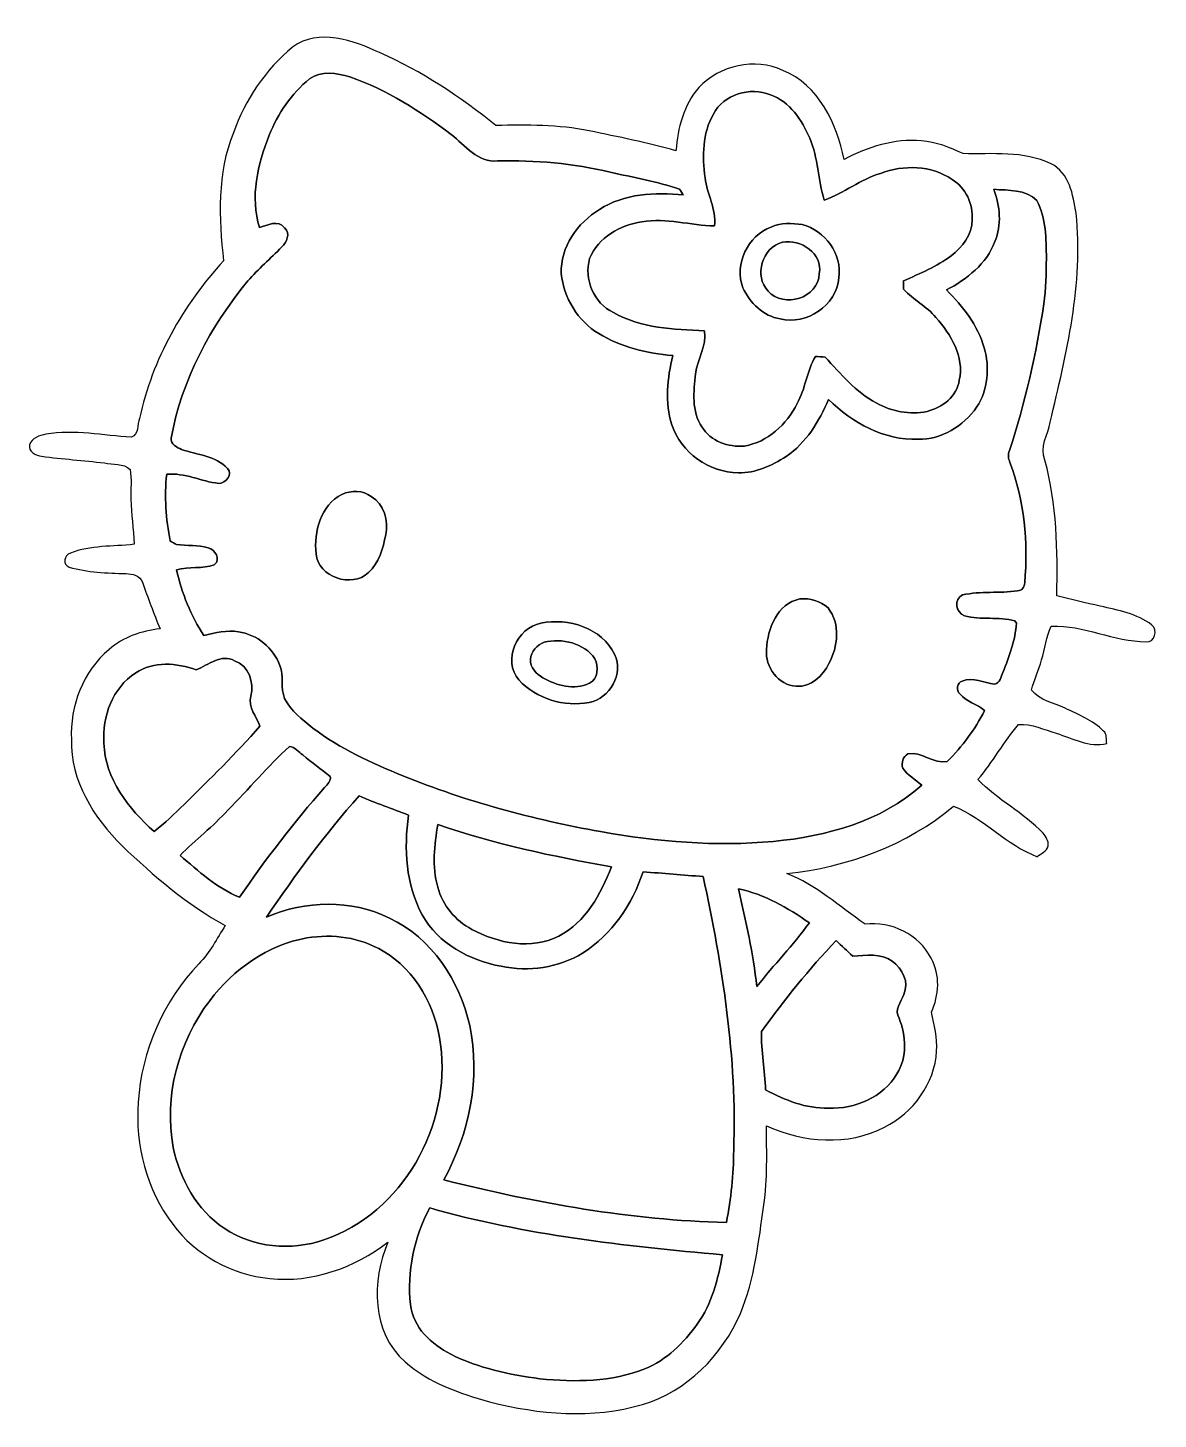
# Model space of a CAD drawing. Header units: centimetres. Extents: x -3.07 to 2.56, y -9.59 to -2.66.
import ezdxf

# ---------------------------------------------------------------- set-up
doc = ezdxf.new("R2010")
doc.units = ezdxf.units.CM
doc.header["$MEASUREMENT"] = 0
doc.layers.add('Layer 1', color=7, linetype='Continuous')

msp = doc.modelspace()

# ---------------------------------------------------------------- linework, layer by layer
at = {"layer": 'Layer 1'}
for points, knots in [([(-1.75217, -2.7524), (-1.62194, -2.6564), (-1.44931, -2.71848), (-1.31796, -2.78024), (-1.31796, -2.78024), (-1.10868, -2.87303), (-0.9159, -2.99959), (-0.73862, -3.14374), (-0.73862, -3.14374), (-0.58311, -3.13973), (-0.42615, -3.1399), (-0.27304, -3.16966), (-0.27304, -3.16966), (-0.12825, -3.20038), (0.01702, -3.22869), (0.15958, -3.26901), (0.15958, -3.26901), (0.16869, -3.15654), (0.19733, -3.04038), (0.27413, -2.95415), (0.27413, -2.95415), (0.37781, -2.84247), (0.55332, -2.80455), (0.69267, -2.86839), (0.69267, -2.86839), (0.87011, -2.94199), (0.96274, -3.13366), (0.99778, -3.31237), (0.99778, -3.31237), (1.11649, -3.25157), (1.24833, -3.20677), (1.38368, -3.22022), (1.38368, -3.22022), (1.45696, -3.22421), (1.52495, -3.25365), (1.59087, -3.28341), (1.59087, -3.28341), (1.73711, -3.28741), (1.89342, -3.26917), (2.02989, -3.33381), (2.02989, -3.33381), (2.12189, -3.37924), (2.13964, -3.4898), (2.15436, -3.58084), (2.15436, -3.58084), (2.19292, -3.93282), (2.10653, -4.28177), (2.02589, -4.62191), (2.02589, -4.62191), (2.01533, -4.68494), (1.97069, -4.7475), (1.99901, -4.81182), (1.99901, -4.81182), (2.05933, -5.03197), (2.06381, -5.26188), (2.05789, -5.48859), (2.05789, -5.48859), (2.13053, -5.50491), (2.20252, -5.52459), (2.27548, -5.54043), (2.27548, -5.54043), (2.36428, -5.56042), (2.45899, -5.57738), (2.5329, -5.63418), (2.5329, -5.63418), (2.56395, -5.65722), (2.54699, -5.72394), (2.50379, -5.7177), (2.50379, -5.7177), (2.34236, -5.71642), (2.19356, -5.63354), (2.03117, -5.63914), (2.03117, -5.63914), (2.00413, -5.6921), (2.00013, -5.75242), (1.98221, -5.80841), (1.98221, -5.80841), (1.96846, -5.85929), (1.94541, -5.90713), (1.93277, -5.95817), (1.93277, -5.95817), (1.97277, -6.01176), (2.04237, -6.02233), (2.09965, -6.04888), (2.09965, -6.04888), (2.16684, -6.08056), (2.2382, -6.10968), (2.29212, -6.1628), (2.29212, -6.1628), (2.31004, -6.178), (2.30379, -6.20392), (2.30812, -6.22439), (2.30812, -6.22439), (2.2206, -6.24823), (2.13772, -6.19864), (2.05613, -6.17416), (2.05613, -6.17416), (1.99486, -6.15656), (1.93294, -6.12504), (1.8683, -6.13032), (1.8683, -6.13032), (1.79342, -6.21575), (1.73998, -6.31863), (1.66511, -6.40455), (1.66511, -6.40455), (1.7627, -6.50614), (1.89262, -6.56998), (1.99021, -6.67189), (1.99021, -6.67189), (2.00429, -6.68965), (2.01789, -6.71125), (2.01581, -6.73525), (2.01581, -6.73525), (2.00893, -6.76261), (1.98029, -6.77365), (1.95997, -6.78949), (1.95997, -6.78949), (1.8075, -6.72997), (1.69583, -6.59878), (1.54415, -6.53718), (1.54415, -6.53718), (1.31056, -6.73301), (1.01298, -6.84116), (0.71219, -6.87396), (0.71219, -6.87396), (0.85842, -6.92916), (0.97458, -7.03812), (1.10241, -7.12499), (1.10241, -7.12499), (1.23345, -7.11171), (1.372, -7.17539), (1.43152, -7.29602), (1.43152, -7.29602), (1.4792, -7.3789), (1.47168, -7.48001), (1.43312, -7.56481), (1.43312, -7.56481), (1.44624, -7.62865), (1.46416, -7.69265), (1.45872, -7.75856), (1.45872, -7.75856), (1.45216, -7.92096), (1.34112, -8.06607), (1.19905, -8.13791), (1.19905, -8.13791), (1.0165, -8.23246), (0.79491, -8.21614), (0.61172, -8.13198), (0.61172, -8.13198), (0.61027, -8.26318), (0.61779, -8.39549), (0.59779, -8.52573), (0.59779, -8.52573), (0.57188, -8.70844), (0.55252, -8.89547), (0.48068, -9.06714), (0.48068, -9.06714), (0.39013, -9.27609), (0.21461, -9.45577), (-0.00714, -9.52024), (-0.00714, -9.52024), (-0.25544, -9.594), (-0.52231, -9.5708), (-0.7703, -9.50744), (-0.7703, -9.50744), (-0.91973, -9.46536), (-1.073, -9.41289), (-1.19076, -9.30777), (-1.19076, -9.30777), (-1.35939, -9.16218), (-1.35875, -8.90315), (-1.27652, -8.71164), (-1.27652, -8.71164), (-1.44259, -8.83915), (-1.6549, -8.91531), (-1.86561, -8.89243), (-1.86561, -8.89243), (-2.05472, -8.87419), (-2.23551, -8.775), (-2.34911, -8.62236), (-2.34911, -8.62236), (-2.48206, -8.45117), (-2.53646, -8.22798), (-2.52206, -8.01375), (-2.52206, -8.01375), (-2.50462, -7.75776), (-2.39679, -7.50834), (-2.21919, -7.32291), (-2.21919, -7.32291), (-2.164, -7.26802), (-2.12992, -7.19699), (-2.08768, -7.13267), (-2.08768, -7.13267), (-2.27887, -7.02851), (-2.44494, -6.8842), (-2.60238, -6.73509), (-2.60238, -6.73509), (-2.74365, -6.5959), (-2.85996, -6.41046), (-2.85517, -6.20568), (-2.85517, -6.20568), (-2.86284, -6.03832), (-2.79709, -5.86489), (-2.66717, -5.7561), (-2.66717, -5.7561), (-2.59693, -5.69402), (-2.50478, -5.66378), (-2.41294, -5.65274), (-2.41294, -5.65274), (-2.44494, -5.57642), (-2.4723, -5.49851), (-2.50094, -5.42091), (-2.50094, -5.42091), (-2.5123, -5.38651), (-2.55086, -5.37852), (-2.58253, -5.37788), (-2.58253, -5.37788), (-2.67757, -5.37564), (-2.77437, -5.37195), (-2.86604, -5.34524), (-2.86604, -5.34524), (-2.89964, -5.3342), (-2.89132, -5.28476), (-2.86012, -5.27644), (-2.86012, -5.27644), (-2.75981, -5.23548), (-2.64861, -5.24396), (-2.5427, -5.23164), (-2.5427, -5.23164), (-2.54366, -5.15596), (-2.55822, -5.08141), (-2.55789, -5.00573), (-2.55789, -5.00573), (-2.55998, -4.95677), (-2.55374, -4.90717), (-2.56206, -4.8587), (-2.56206, -4.8587), (-2.59581, -4.82606), (-2.64781, -4.83454), (-2.69053, -4.82622), (-2.69053, -4.82622), (-2.79452, -4.81278), (-2.89932, -4.80702), (-3.00315, -4.79262), (-3.00315, -4.79262), (-3.03115, -4.78814), (-3.07211, -4.77038), (-3.06331, -4.73503), (-3.06331, -4.73503), (-3.0534, -4.70126), (-3.01324, -4.68911), (-2.9822, -4.68271), (-2.9822, -4.68271), (-2.8398, -4.65775), (-2.69677, -4.69103), (-2.55454, -4.69711), (-2.55454, -4.69711), (-2.51854, -4.68222), (-2.52702, -4.63551), (-2.51518, -4.60463), (-2.51518, -4.60463), (-2.45198, -4.31008), (-2.29871, -4.03906), (-2.09632, -3.81795), (-2.09632, -3.81795), (-2.11904, -3.60532), (-2.13008, -3.38165), (-2.04672, -3.1799), (-2.04672, -3.1799), (-1.9904, -3.01366), (-1.88625, -2.86519), (-1.75218, -2.7524), (-1.75215, -2.75238), (-1.75222, -2.75244), (-1.75217, -2.7524)], [0, 0, 0, 0, 0.0144928, 0.0144928, 0.0144928, 0.0144928, 0.0289855, 0.0289855, 0.0289855, 0.0289855, 0.0434783, 0.0434783, 0.0434783, 0.0434783, 0.057971, 0.057971, 0.057971, 0.057971, 0.0724638, 0.0724638, 0.0724638, 0.0724638, 0.0869565, 0.0869565, 0.0869565, 0.0869565, 0.1014493, 0.1014493, 0.1014493, 0.1014493, 0.115942, 0.115942, 0.115942, 0.115942, 0.1304348, 0.1304348, 0.1304348, 0.1304348, 0.1449275, 0.1449275, 0.1449275, 0.1449275, 0.1594203, 0.1594203, 0.1594203, 0.1594203, 0.173913, 0.173913, 0.173913, 0.173913, 0.1884058, 0.1884058, 0.1884058, 0.1884058, 0.2028986, 0.2028986, 0.2028986, 0.2028986, 0.2173913, 0.2173913, 0.2173913, 0.2173913, 0.2318841, 0.2318841, 0.2318841, 0.2318841, 0.2463768, 0.2463768, 0.2463768, 0.2463768, 0.2608696, 0.2608696, 0.2608696, 0.2608696, 0.2753623, 0.2753623, 0.2753623, 0.2753623, 0.2898551, 0.2898551, 0.2898551, 0.2898551, 0.3043478, 0.3043478, 0.3043478, 0.3043478, 0.3188406, 0.3188406, 0.3188406, 0.3188406, 0.3333333, 0.3333333, 0.3333333, 0.3333333, 0.3478261, 0.3478261, 0.3478261, 0.3478261, 0.3623188, 0.3623188, 0.3623188, 0.3623188, 0.3768116, 0.3768116, 0.3768116, 0.3768116, 0.3913043, 0.3913043, 0.3913043, 0.3913043, 0.4057971, 0.4057971, 0.4057971, 0.4057971, 0.4202899, 0.4202899, 0.4202899, 0.4202899, 0.4347826, 0.4347826, 0.4347826, 0.4347826, 0.4492754, 0.4492754, 0.4492754, 0.4492754, 0.4637681, 0.4637681, 0.4637681, 0.4637681, 0.4782609, 0.4782609, 0.4782609, 0.4782609, 0.4927536, 0.4927536, 0.4927536, 0.4927536, 0.5072464, 0.5072464, 0.5072464, 0.5072464, 0.5217391, 0.5217391, 0.5217391, 0.5217391, 0.5362319, 0.5362319, 0.5362319, 0.5362319, 0.5507246, 0.5507246, 0.5507246, 0.5507246, 0.5652174, 0.5652174, 0.5652174, 0.5652174, 0.5797101, 0.5797101, 0.5797101, 0.5797101, 0.5942029, 0.5942029, 0.5942029, 0.5942029, 0.6086957, 0.6086957, 0.6086957, 0.6086957, 0.6231884, 0.6231884, 0.6231884, 0.6231884, 0.6376812, 0.6376812, 0.6376812, 0.6376812, 0.6521739, 0.6521739, 0.6521739, 0.6521739, 0.6666667, 0.6666667, 0.6666667, 0.6666667, 0.6811594, 0.6811594, 0.6811594, 0.6811594, 0.6956522, 0.6956522, 0.6956522, 0.6956522, 0.7101449, 0.7101449, 0.7101449, 0.7101449, 0.7246377, 0.7246377, 0.7246377, 0.7246377, 0.7391304, 0.7391304, 0.7391304, 0.7391304, 0.7536232, 0.7536232, 0.7536232, 0.7536232, 0.7681159, 0.7681159, 0.7681159, 0.7681159, 0.7826087, 0.7826087, 0.7826087, 0.7826087, 0.7971014, 0.7971014, 0.7971014, 0.7971014, 0.8115942, 0.8115942, 0.8115942, 0.8115942, 0.826087, 0.826087, 0.826087, 0.826087, 0.8405797, 0.8405797, 0.8405797, 0.8405797, 0.8550725, 0.8550725, 0.8550725, 0.8550725, 0.8695652, 0.8695652, 0.8695652, 0.8695652, 0.884058, 0.884058, 0.884058, 0.884058, 0.8985507, 0.8985507, 0.8985507, 0.8985507, 0.9130435, 0.9130435, 0.9130435, 0.9130435, 0.9275362, 0.9275362, 0.9275362, 0.9275362, 0.942029, 0.942029, 0.942029, 0.942029, 0.9565217, 0.9565217, 0.9565217, 0.9565217, 0.9710145, 0.9710145, 0.9710145, 0.9710145, 1, 1, 1, 1.00001, 1.00001, 1.00001, 1.00001]), ([(-1.66722, -2.91127), (-1.75873, -2.98375), (-1.82529, -3.08438), (-1.86817, -3.19222), (-1.86817, -3.19222), (-1.92625, -3.33685), (-1.96433, -3.49956), (-1.91729, -3.65284), (-1.91729, -3.65284), (-1.87873, -3.64083), (-1.82257, -3.61044), (-1.79265, -3.65379), (-1.79265, -3.65379), (-1.76081, -3.68147), (-1.78145, -3.72595), (-1.80657, -3.75011), (-1.80657, -3.75011), (-1.86257, -3.80658), (-1.92273, -3.85907), (-1.97552, -3.91858), (-1.97552, -3.91858), (-2.16128, -4.14513), (-2.30559, -4.41168), (-2.35727, -4.70223), (-2.35727, -4.70223), (-2.36047, -4.7323), (-2.32911, -4.74943), (-2.30511, -4.75838), (-2.30511, -4.75838), (-2.22831, -4.78638), (-2.13504, -4.78926), (-2.0768, -4.85342), (-2.0768, -4.85342), (-2.04688, -4.88238), (-2.08672, -4.92941), (-2.12016, -4.92798), (-2.12016, -4.92798), (-2.20767, -4.91837), (-2.28975, -4.87342), (-2.37982, -4.8827), (-2.37982, -4.8827), (-2.39246, -4.99357), (-2.38334, -5.10557), (-2.36223, -5.21484), (-2.36223, -5.21484), (-2.35423, -5.21948), (-2.33823, -5.22876), (-2.33039, -5.2334), (-2.33039, -5.2334), (-2.27807, -5.23868), (-2.22399, -5.23468), (-2.17311, -5.24908), (-2.17311, -5.24908), (-2.1384, -5.25852), (-2.1072, -5.30572), (-2.14224, -5.33387), (-2.14224, -5.33387), (-2.20239, -5.35548), (-2.26879, -5.34139), (-2.33007, -5.35931), (-2.33007, -5.35931), (-2.30495, -5.47515), (-2.25903, -5.58747), (-2.19439, -5.68682), (-2.19439, -5.68682), (-2.1384, -5.67194), (-2.07984, -5.65818), (-2.02176, -5.6681), (-2.02176, -5.6681), (-1.92913, -5.68058), (-1.84737, -5.74874), (-1.81521, -5.83593), (-1.81521, -5.83593), (-1.79553, -5.88873), (-1.81281, -5.94793), (-1.79169, -6.00041), (-1.79169, -6.00041), (-1.75922, -6.06152), (-1.70418, -6.106), (-1.65058, -6.14792), (-1.65058, -6.14792), (-1.51538, -6.25175), (-1.35827, -6.32103), (-1.2018, -6.38615), (-1.2018, -6.38615), (-0.88501, -6.5143), (-0.55351, -6.6039), (-0.21737, -6.66454), (-0.21737, -6.66454), (0.06694, -6.71381), (0.35765, -6.74069), (0.64579, -6.71317), (0.64579, -6.71317), (0.9093, -6.68725), (1.18417, -6.61478), (1.38496, -6.43303), (1.38496, -6.43303), (1.35264, -6.40567), (1.31536, -6.38279), (1.29008, -6.34807), (1.29008, -6.34807), (1.28369, -6.32119), (1.28992, -6.28999), (1.31616, -6.27639), (1.31616, -6.27639), (1.38608, -6.26279), (1.44192, -6.32839), (1.51167, -6.31479), (1.51167, -6.31479), (1.58655, -6.24072), (1.65167, -6.15496), (1.69855, -6.06024), (1.69855, -6.06024), (1.65967, -6.02888), (1.60703, -6.01657), (1.57439, -5.97784), (1.57439, -5.97784), (1.55583, -5.95977), (1.56031, -5.92105), (1.58735, -5.91353), (1.58735, -5.91353), (1.64063, -5.89273), (1.69534, -5.92249), (1.74846, -5.92857), (1.74846, -5.92857), (1.77614, -5.92377), (1.77902, -5.89129), (1.79006, -5.87097), (1.79006, -5.87097), (1.81982, -5.79161), (1.8523, -5.71066), (1.8571, -5.62522), (1.8571, -5.62522), (1.8571, -5.62522), (1.84958, -5.61386), (1.84958, -5.61386), (1.84958, -5.61386), (1.7683, -5.59051), (1.67998, -5.61018), (1.59807, -5.58826), (1.59807, -5.58826), (1.55343, -5.56987), (1.54335, -5.50763), (1.58879, -5.48379), (1.58879, -5.48379), (1.67871, -5.46443), (1.77198, -5.47675), (1.86254, -5.46379), (1.86254, -5.46379), (1.88334, -5.46363), (1.89982, -5.44379), (1.89838, -5.42331), (1.89838, -5.42331), (1.9163, -5.22156), (1.89678, -5.01373), (1.82478, -4.82334), (1.82478, -4.82334), (1.81662, -4.80446), (1.81422, -4.78366), (1.82286, -4.76446), (1.82286, -4.76446), (1.89918, -4.52527), (1.95773, -4.28032), (1.99389, -4.03186), (1.99389, -4.03186), (2.00589, -3.9573), (2.00429, -3.88162), (2.00637, -3.80643), (2.00637, -3.80643), (2.00653, -3.70899), (2.00461, -3.60564), (1.95869, -3.51748), (1.95869, -3.51748), (1.90366, -3.46068), (1.81646, -3.4682), (1.74414, -3.46132), (1.74414, -3.46132), (1.7755, -3.5442), (1.78446, -3.63875), (1.74974, -3.72211), (1.74974, -3.72211), (1.70863, -3.83346), (1.60991, -3.9093), (1.50863, -3.96354), (1.50863, -3.96354), (1.59039, -4.04482), (1.66463, -4.13953), (1.69679, -4.25217), (1.69679, -4.25217), (1.72479, -4.35008), (1.71583, -4.46224), (1.65887, -4.54831), (1.65887, -4.54831), (1.59279, -4.64159), (1.48415, -4.70975), (1.36752, -4.70799), (1.36752, -4.70799), (1.19697, -4.7139), (1.0381, -4.62639), (0.92002, -4.50911), (0.92002, -4.50911), (0.87378, -4.61887), (0.80947, -4.72622), (0.70835, -4.79358), (0.70835, -4.79358), (0.63779, -4.8387), (0.55684, -4.87742), (0.47108, -4.8747), (0.47108, -4.8747), (0.32549, -4.87438), (0.18469, -4.77518), (0.13926, -4.63599), (0.13926, -4.63599), (0.1023, -4.52383), (0.11686, -4.40304), (0.14342, -4.29041), (0.14342, -4.29041), (0.01495, -4.27969), (-0.11433, -4.24817), (-0.22537, -4.18081), (-0.22537, -4.18081), (-0.33032, -4.1181), (-0.4004, -4.0029), (-0.41224, -3.88178), (-0.41224, -3.88178), (-0.41767, -3.74931), (-0.33176, -3.62868), (-0.22168, -3.56212), (-0.22168, -3.56212), (-0.09881, -3.48165), (0.05526, -3.4762), (0.19702, -3.4898), (0.19702, -3.4898), (0.19222, -3.48276), (0.18262, -3.46852), (0.17798, -3.46132), (0.17798, -3.46132), (0.0655, -3.42244), (-0.05289, -3.40293), (-0.16857, -3.37573), (-0.16857, -3.37573), (-0.35208, -3.33125), (-0.54167, -3.31605), (-0.73014, -3.32021), (-0.73014, -3.32021), (-0.82822, -3.32757), (-0.89269, -3.24421), (-0.96053, -3.18822), (-0.96053, -3.18822), (-1.11636, -3.07222), (-1.28164, -2.96391), (-1.46675, -2.90135), (-1.46675, -2.90135), (-1.5309, -2.88231), (-1.60962, -2.86743), (-1.66722, -2.91127)], [0, 0, 0, 0, 0.0153846, 0.0153846, 0.0153846, 0.0153846, 0.0307692, 0.0307692, 0.0307692, 0.0307692, 0.0461538, 0.0461538, 0.0461538, 0.0461538, 0.0615385, 0.0615385, 0.0615385, 0.0615385, 0.0769231, 0.0769231, 0.0769231, 0.0769231, 0.0923077, 0.0923077, 0.0923077, 0.0923077, 0.1076923, 0.1076923, 0.1076923, 0.1076923, 0.1230769, 0.1230769, 0.1230769, 0.1230769, 0.1384615, 0.1384615, 0.1384615, 0.1384615, 0.1538462, 0.1538462, 0.1538462, 0.1538462, 0.1692308, 0.1692308, 0.1692308, 0.1692308, 0.1846154, 0.1846154, 0.1846154, 0.1846154, 0.2, 0.2, 0.2, 0.2, 0.2153846, 0.2153846, 0.2153846, 0.2153846, 0.2307692, 0.2307692, 0.2307692, 0.2307692, 0.2461538, 0.2461538, 0.2461538, 0.2461538, 0.2615385, 0.2615385, 0.2615385, 0.2615385, 0.2769231, 0.2769231, 0.2769231, 0.2769231, 0.2923077, 0.2923077, 0.2923077, 0.2923077, 0.3076923, 0.3076923, 0.3076923, 0.3076923, 0.3230769, 0.3230769, 0.3230769, 0.3230769, 0.3384615, 0.3384615, 0.3384615, 0.3384615, 0.3538462, 0.3538462, 0.3538462, 0.3538462, 0.3692308, 0.3692308, 0.3692308, 0.3692308, 0.3846154, 0.3846154, 0.3846154, 0.3846154, 0.4, 0.4, 0.4, 0.4, 0.4153846, 0.4153846, 0.4153846, 0.4153846, 0.4307692, 0.4307692, 0.4307692, 0.4307692, 0.4461538, 0.4461538, 0.4461538, 0.4461538, 0.4615385, 0.4615385, 0.4615385, 0.4615385, 0.4769231, 0.4769231, 0.4769231, 0.4769231, 0.4923077, 0.4923077, 0.4923077, 0.4923077, 0.5076923, 0.5076923, 0.5076923, 0.5076923, 0.5230769, 0.5230769, 0.5230769, 0.5230769, 0.5384615, 0.5384615, 0.5384615, 0.5384615, 0.5538462, 0.5538462, 0.5538462, 0.5538462, 0.5692308, 0.5692308, 0.5692308, 0.5692308, 0.5846154, 0.5846154, 0.5846154, 0.5846154, 0.6, 0.6, 0.6, 0.6, 0.6153846, 0.6153846, 0.6153846, 0.6153846, 0.6307692, 0.6307692, 0.6307692, 0.6307692, 0.6461538, 0.6461538, 0.6461538, 0.6461538, 0.6615385, 0.6615385, 0.6615385, 0.6615385, 0.6769231, 0.6769231, 0.6769231, 0.6769231, 0.6923077, 0.6923077, 0.6923077, 0.6923077, 0.7076923, 0.7076923, 0.7076923, 0.7076923, 0.7230769, 0.7230769, 0.7230769, 0.7230769, 0.7384615, 0.7384615, 0.7384615, 0.7384615, 0.7538462, 0.7538462, 0.7538462, 0.7538462, 0.7692308, 0.7692308, 0.7692308, 0.7692308, 0.7846154, 0.7846154, 0.7846154, 0.7846154, 0.8, 0.8, 0.8, 0.8, 0.8153846, 0.8153846, 0.8153846, 0.8153846, 0.8307692, 0.8307692, 0.8307692, 0.8307692, 0.8461538, 0.8461538, 0.8461538, 0.8461538, 0.8615385, 0.8615385, 0.8615385, 0.8615385, 0.8769231, 0.8769231, 0.8769231, 0.8769231, 0.8923077, 0.8923077, 0.8923077, 0.8923077, 0.9076923, 0.9076923, 0.9076923, 0.9076923, 0.9230769, 0.9230769, 0.9230769, 0.9230769, 0.9384615, 0.9384615, 0.9384615, 0.9384615, 0.9538462, 0.9538462, 0.9538462, 0.9538462, 0.9692308, 0.9692308, 0.9692308, 0.9692308, 1, 1, 1, 1]), ([(0.34645, -3.08694), (0.29045, -3.18214), (0.29141, -3.29749), (0.30453, -3.40373), (0.30453, -3.40373), (0.31461, -3.48516), (0.36101, -3.56036), (0.35253, -3.64403), (0.35253, -3.64403), (0.23142, -3.64292), (0.1119, -3.601), (-0.00986, -3.62372), (-0.00986, -3.62372), (-0.11865, -3.63891), (-0.22792, -3.70147), (-0.27096, -3.80659), (-0.27096, -3.80659), (-0.3004, -3.90962), (-0.24968, -4.02978), (-0.15209, -4.07601), (-0.15209, -4.07601), (-0.01466, -4.15537), (0.1479, -4.15873), (0.30181, -4.16705), (0.30181, -4.16705), (0.31381, -4.24208), (0.26597, -4.30817), (0.25781, -4.38112), (0.25781, -4.38112), (0.24741, -4.46944), (0.23637, -4.56895), (0.28933, -4.64671), (0.28933, -4.64671), (0.33173, -4.7179), (0.42101, -4.74846), (0.50052, -4.74174), (0.50052, -4.74174), (0.61764, -4.72302), (0.71139, -4.63231), (0.76387, -4.52992), (0.76387, -4.52992), (0.80514, -4.45583), (0.8125, -4.36848), (0.85475, -4.29488), (0.85475, -4.29488), (0.8669, -4.29568), (0.89106, -4.29712), (0.90322, -4.29793), (0.90322, -4.29793), (0.98034, -4.38208), (1.05586, -4.47248), (1.15841, -4.52687), (1.15841, -4.52687), (1.23457, -4.56879), (1.32576, -4.58783), (1.41152, -4.56895), (1.41152, -4.56895), (1.48672, -4.54975), (1.56191, -4.4944), (1.57215, -4.41264), (1.57215, -4.41264), (1.59839, -4.29616), (1.53007, -4.18465), (1.45584, -4.10081), (1.45584, -4.10081), (1.4104, -4.04449), (1.3424, -4.01346), (1.2944, -3.95986), (1.2944, -3.95986), (1.29425, -3.94562), (1.29425, -3.93154), (1.29456, -3.9173), (1.29456, -3.9173), (1.37664, -3.8821), (1.45968, -3.84595), (1.53215, -3.79299), (1.53215, -3.79299), (1.58751, -3.75027), (1.63631, -3.68739), (1.63647, -3.61428), (1.63647, -3.61428), (1.64255, -3.53524), (1.60431, -3.45444), (1.53631, -3.41269), (1.53631, -3.41269), (1.4328, -3.34133), (1.29504, -3.33845), (1.18001, -3.38213), (1.18001, -3.38213), (1.07938, -3.41173), (0.9973, -3.48116), (0.89874, -3.51556), (0.89874, -3.51556), (0.86675, -3.41444), (0.8701, -3.30485), (0.82642, -3.2071), (0.82642, -3.2071), (0.78739, -3.1167), (0.72787, -3.02374), (0.63043, -2.98983), (0.63043, -2.98983), (0.53012, -2.94887), (0.39701, -2.98823), (0.34645, -3.08694)], [0, 0, 0, 0, 0.037037, 0.037037, 0.037037, 0.037037, 0.0740741, 0.0740741, 0.0740741, 0.0740741, 0.1111111, 0.1111111, 0.1111111, 0.1111111, 0.1481481, 0.1481481, 0.1481481, 0.1481481, 0.1851852, 0.1851852, 0.1851852, 0.1851852, 0.2222222, 0.2222222, 0.2222222, 0.2222222, 0.2592593, 0.2592593, 0.2592593, 0.2592593, 0.2962963, 0.2962963, 0.2962963, 0.2962963, 0.3333333, 0.3333333, 0.3333333, 0.3333333, 0.3703704, 0.3703704, 0.3703704, 0.3703704, 0.4074074, 0.4074074, 0.4074074, 0.4074074, 0.4444444, 0.4444444, 0.4444444, 0.4444444, 0.4814815, 0.4814815, 0.4814815, 0.4814815, 0.5185185, 0.5185185, 0.5185185, 0.5185185, 0.5555556, 0.5555556, 0.5555556, 0.5555556, 0.5925926, 0.5925926, 0.5925926, 0.5925926, 0.6296296, 0.6296296, 0.6296296, 0.6296296, 0.6666667, 0.6666667, 0.6666667, 0.6666667, 0.7037037, 0.7037037, 0.7037037, 0.7037037, 0.7407407, 0.7407407, 0.7407407, 0.7407407, 0.7777778, 0.7777778, 0.7777778, 0.7777778, 0.8148148, 0.8148148, 0.8148148, 0.8148148, 0.8518519, 0.8518519, 0.8518519, 0.8518519, 0.8888889, 0.8888889, 0.8888889, 0.8888889, 0.9259259, 0.9259259, 0.9259259, 0.9259259, 1, 1, 1, 1]), ([(0.63412, -3.64963), (0.68275, -3.62772), (0.73811, -3.63044), (0.78963, -3.63748), (0.78963, -3.63748), (0.90242, -3.66771), (0.98962, -3.78483), (0.97122, -3.90322), (0.97122, -3.90322), (0.96146, -4.04161), (0.8109, -4.14097), (0.67907, -4.10801), (0.67907, -4.10801), (0.59444, -4.09409), (0.52804, -4.02738), (0.49284, -3.95234), (0.49284, -3.95234), (0.4482, -3.83426), (0.51796, -3.69411), (0.63412, -3.64963)], [0, 0, 0, 0, 0.1666667, 0.1666667, 0.1666667, 0.1666667, 0.3333333, 0.3333333, 0.3333333, 0.3333333, 0.5, 0.5, 0.5, 0.5, 0.6666667, 0.6666667, 0.6666667, 0.6666667, 1, 1, 1, 1]), ([(0.69075, -3.72547), (0.58852, -3.75187), (0.54708, -3.8933), (0.61907, -3.96994), (0.61907, -3.96994), (0.69779, -4.05682), (0.87074, -4.00498), (0.87426, -3.88211), (0.87426, -3.88211), (0.89379, -3.78211), (0.78003, -3.70771), (0.69075, -3.72547)], [0, 0, 0, 0, 0.25, 0.25, 0.25, 0.25, 0.5, 0.5, 0.5, 0.5, 1, 1, 1, 1]), ([(-1.50595, -4.98301), (-1.45971, -4.96093), (-1.40195, -4.96269), (-1.35987, -4.99341), (-1.35987, -4.99341), (-1.29411, -5.03053), (-1.27523, -5.11437), (-1.28772, -5.18396), (-1.28772, -5.18396), (-1.30067, -5.25212), (-1.3202, -5.32475), (-1.37347, -5.37307), (-1.37347, -5.37307), (-1.45747, -5.45163), (-1.62322, -5.39611), (-1.63522, -5.27884), (-1.63522, -5.27884), (-1.64706, -5.17004), (-1.61122, -5.03485), (-1.50595, -4.98301)], [0, 0, 0, 0, 0.1666667, 0.1666667, 0.1666667, 0.1666667, 0.3333333, 0.3333333, 0.3333333, 0.3333333, 0.5, 0.5, 0.5, 0.5, 0.6666667, 0.6666667, 0.6666667, 0.6666667, 1, 1, 1, 1]), ([(0.77731, -5.50379), (0.82691, -5.49995), (0.88162, -5.51323), (0.91794, -5.54907), (0.91794, -5.54907), (0.98082, -5.62794), (0.96786, -5.7425), (0.92194, -5.8265), (0.92194, -5.8265), (0.89203, -5.88793), (0.83266, -5.94505), (0.75971, -5.93961), (0.75971, -5.93961), (0.66979, -5.93481), (0.60324, -5.84314), (0.6114, -5.75642), (0.6114, -5.75642), (0.6154, -5.65274), (0.66499, -5.52779), (0.77731, -5.50379)], [0, 0, 0, 0, 0.1666667, 0.1666667, 0.1666667, 0.1666667, 0.3333333, 0.3333333, 0.3333333, 0.3333333, 0.5, 0.5, 0.5, 0.5, 0.6666667, 0.6666667, 0.6666667, 0.6666667, 1, 1, 1, 1]), ([(-0.51383, -5.62458), (-0.37816, -5.59722), (-0.20953, -5.64794), (-0.14697, -5.78025), (-0.14697, -5.78025), (-0.09753, -5.87673), (-0.17001, -6.00057), (-0.27288, -6.02009), (-0.27288, -6.02009), (-0.39768, -6.04504), (-0.53607, -6.00072), (-0.62359, -5.90825), (-0.62359, -5.90825), (-0.70742, -5.81001), (-0.63399, -5.64938), (-0.51383, -5.62458)], [0, 0, 0, 0, 0.2, 0.2, 0.2, 0.2, 0.4, 0.4, 0.4, 0.4, 0.6, 0.6, 0.6, 0.6, 1, 1, 1, 1]), ([(-0.49799, -5.72042), (-0.53447, -5.73258), (-0.56103, -5.76761), (-0.56647, -5.80522), (-0.56647, -5.80522), (-0.56871, -5.84601), (-0.53639, -5.87769), (-0.50407, -5.89705), (-0.50407, -5.89705), (-0.43559, -5.93689), (-0.34728, -5.96025), (-0.27224, -5.92425), (-0.27224, -5.92425), (-0.22712, -5.90393), (-0.22696, -5.84153), (-0.24441, -5.80249), (-0.24441, -5.80249), (-0.29928, -5.72346), (-0.40808, -5.69818), (-0.49799, -5.72042)], [0, 0, 0, 0, 0.1666667, 0.1666667, 0.1666667, 0.1666667, 0.3333333, 0.3333333, 0.3333333, 0.3333333, 0.5, 0.5, 0.5, 0.5, 0.6666667, 0.6666667, 0.6666667, 0.6666667, 1, 1, 1, 1]), ([(-2.23199, -5.85801), (-2.32879, -5.82298), (-2.44526, -5.81257), (-2.53438, -5.87337), (-2.53438, -5.87337), (-2.64973, -5.94697), (-2.70205, -6.09016), (-2.69293, -6.2228), (-2.69293, -6.2228), (-2.68685, -6.40006), (-2.57006, -6.54998), (-2.4427, -6.66309), (-2.4427, -6.66309), (-2.38846, -6.62358), (-2.34175, -6.57494), (-2.29327, -6.52902), (-2.29327, -6.52902), (-2.16431, -6.40151), (-2.03376, -6.27511), (-1.91456, -6.13848), (-1.91456, -6.13848), (-1.93136, -6.08904), (-1.97712, -6.04537), (-1.95984, -5.98872), (-1.95984, -5.98872), (-1.94448, -5.91993), (-1.96864, -5.83705), (-2.0408, -5.8121), (-2.0408, -5.8121), (-2.1088, -5.77641), (-2.17199, -5.83209), (-2.23199, -5.85801)], [0, 0, 0, 0, 0.1111111, 0.1111111, 0.1111111, 0.1111111, 0.2222222, 0.2222222, 0.2222222, 0.2222222, 0.3333333, 0.3333333, 0.3333333, 0.3333333, 0.4444444, 0.4444444, 0.4444444, 0.4444444, 0.5555556, 0.5555556, 0.5555556, 0.5555556, 0.6666667, 0.6666667, 0.6666667, 0.6666667, 0.7777778, 0.7777778, 0.7777778, 0.7777778, 1, 1, 1, 1]), ([(-2.07456, -6.55654), (-2.14816, -6.63845), (-2.23615, -6.70501), (-2.31295, -6.78341), (-2.31295, -6.78341), (-2.22095, -6.861), (-2.12992, -6.94468), (-2.01728, -6.9914), (-2.01728, -6.9914), (-1.88545, -6.80181), (-1.74594, -6.61734), (-1.59234, -6.4447), (-1.59234, -6.4447), (-1.58002, -6.42838), (-1.5589, -6.4127), (-1.56434, -6.38951), (-1.56434, -6.38951), (-1.6085, -6.35207), (-1.6573, -6.32039), (-1.7005, -6.28167), (-1.7005, -6.28167), (-1.72194, -6.26647), (-1.74049, -6.24344), (-1.76769, -6.23911), (-1.76769, -6.23911), (-1.87601, -6.33863), (-1.9704, -6.45255), (-2.07456, -6.55654)], [0, 0, 0, 0, 0.125, 0.125, 0.125, 0.125, 0.25, 0.25, 0.25, 0.25, 0.375, 0.375, 0.375, 0.375, 0.5, 0.5, 0.5, 0.5, 0.625, 0.625, 0.625, 0.625, 0.75, 0.75, 0.75, 0.75, 1, 1, 1, 1]), ([(-1.41987, -6.48662), (-1.5893, -6.67525), (-1.73906, -6.88053), (-1.88145, -7.09012), (-1.88145, -7.09012), (-1.68834, -7.00644), (-1.45955, -7.00164), (-1.26916, -7.0954), (-1.26916, -7.0954), (-1.05829, -7.19523), (-0.91749, -7.40706), (-0.86886, -7.63105), (-0.86886, -7.63105), (-0.81302, -7.89216), (-0.8711, -8.16942), (-0.99813, -8.40141), (-0.99813, -8.40141), (-0.53671, -8.51581), (-0.06569, -8.60316), (0.41077, -8.61276), (0.41077, -8.61276), (0.43508, -8.49421), (0.44676, -8.37358), (0.44756, -8.25278), (0.44756, -8.25278), (0.46436, -7.79296), (0.39189, -7.33538), (0.29493, -6.88756), (0.29493, -6.88756), (0.19493, -6.88244), (0.09558, -6.87141), (-0.00442, -6.86532), (-0.00442, -6.86532), (-0.05817, -7.02724), (-0.15913, -7.17843), (-0.30568, -7.26963), (-0.30568, -7.26963), (-0.42583, -7.34434), (-0.57463, -7.3637), (-0.71222, -7.33586), (-0.71222, -7.33586), (-0.86998, -7.30786), (-1.02581, -7.22243), (-1.10532, -7.07891), (-1.10532, -7.07891), (-1.18852, -6.92868), (-1.19748, -6.74869), (-1.17364, -6.58166), (-1.17364, -6.58166), (-1.25556, -6.54982), (-1.33907, -6.5215), (-1.41987, -6.48662)], [0, 0, 0, 0, 0.0714286, 0.0714286, 0.0714286, 0.0714286, 0.1428571, 0.1428571, 0.1428571, 0.1428571, 0.2142857, 0.2142857, 0.2142857, 0.2142857, 0.2857143, 0.2857143, 0.2857143, 0.2857143, 0.3571429, 0.3571429, 0.3571429, 0.3571429, 0.4285714, 0.4285714, 0.4285714, 0.4285714, 0.5, 0.5, 0.5, 0.5, 0.5714286, 0.5714286, 0.5714286, 0.5714286, 0.6428571, 0.6428571, 0.6428571, 0.6428571, 0.7142857, 0.7142857, 0.7142857, 0.7142857, 0.7857143, 0.7857143, 0.7857143, 0.7857143, 0.8571429, 0.8571429, 0.8571429, 0.8571429, 1, 1, 1, 1]), ([(-1.02773, -6.62838), (-1.04548, -6.73093), (-1.05653, -6.83877), (-1.02837, -6.94052), (-1.02837, -6.94052), (-1.00485, -7.03139), (-0.94069, -7.10804), (-0.85813, -7.15171), (-0.85813, -7.15171), (-0.72806, -7.22195), (-0.56151, -7.25507), (-0.42456, -7.18483), (-0.42456, -7.18483), (-0.28904, -7.11715), (-0.21544, -6.97508), (-0.16217, -6.84021), (-0.16217, -6.84021), (-0.45447, -6.78757), (-0.74678, -6.72645), (-1.02773, -6.62838)], [0, 0, 0, 0, 0.1666667, 0.1666667, 0.1666667, 0.1666667, 0.3333333, 0.3333333, 0.3333333, 0.3333333, 0.5, 0.5, 0.5, 0.5, 0.6666667, 0.6666667, 0.6666667, 0.6666667, 1, 1, 1, 1]), ([(0.47092, -6.94996), (0.50868, -7.11091), (0.54388, -7.27266), (0.56324, -7.43698), (0.56324, -7.43698), (0.64771, -7.32882), (0.74403, -7.23011), (0.82483, -7.11892), (0.82483, -7.11892), (0.71651, -7.04484), (0.60132, -6.97588), (0.47092, -6.94996)], [0, 0, 0, 0, 0.25, 0.25, 0.25, 0.25, 0.5, 0.5, 0.5, 0.5, 1, 1, 1, 1]), ([(-1.68018, -7.19427), (-1.87537, -7.22915), (-2.04704, -7.35106), (-2.16543, -7.50753), (-2.16543, -7.50753), (-2.32175, -7.71312), (-2.39486, -7.98399), (-2.34671, -8.2395), (-2.34671, -8.2395), (-2.31423, -8.39789), (-2.22863, -8.55021), (-2.0928, -8.6422), (-2.0928, -8.6422), (-1.94912, -8.74028), (-1.75889, -8.75548), (-1.59602, -8.70012), (-1.59602, -8.70012), (-1.2042, -8.56796), (-0.96053, -8.12991), (-1.01397, -7.72657), (-1.01397, -7.72657), (-1.03685, -7.54033), (-1.13636, -7.35634), (-1.30115, -7.25971), (-1.30115, -7.25971), (-1.41395, -7.19139), (-1.55138, -7.17315), (-1.68018, -7.19427)], [0, 0, 0, 0, 0.125, 0.125, 0.125, 0.125, 0.25, 0.25, 0.25, 0.25, 0.375, 0.375, 0.375, 0.375, 0.5, 0.5, 0.5, 0.5, 0.625, 0.625, 0.625, 0.625, 0.75, 0.75, 0.75, 0.75, 1, 1, 1, 1]), ([(0.58564, -7.66113), (0.58388, -7.7584), (0.60244, -7.85488), (0.60676, -7.95184), (0.60676, -7.95184), (0.70307, -8.00303), (0.80835, -8.04623), (0.91938, -8.04319), (0.91938, -8.04319), (1.05186, -8.04863), (1.19281, -7.98959), (1.26128, -7.872), (1.26128, -7.872), (1.31344, -7.78912), (1.30784, -7.68225), (1.27168, -7.59425), (1.27168, -7.59425), (1.24721, -7.55361), (1.28161, -7.51441), (1.29504, -7.47682), (1.29504, -7.47682), (1.32448, -7.4173), (1.2888, -7.34546), (1.23793, -7.31042), (1.23793, -7.31042), (1.18081, -7.2693), (1.10673, -7.28211), (1.04113, -7.28451), (1.04113, -7.28451), (1.01282, -7.25971), (0.98594, -7.23347), (0.95858, -7.20771), (0.95858, -7.20771), (0.82291, -7.34898), (0.70115, -7.50338), (0.58563, -7.66113), (0.58562, -7.66114), (0.58564, -7.66112), (0.58564, -7.66113)], [0, 0, 0, 0, 0.1, 0.1, 0.1, 0.1, 0.2, 0.2, 0.2, 0.2, 0.3, 0.3, 0.3, 0.3, 0.4, 0.4, 0.4, 0.4, 0.5, 0.5, 0.5, 0.5, 0.6, 0.6, 0.6, 0.6, 0.7, 0.7, 0.7, 0.7, 0.8, 0.8, 0.8, 0.8, 1, 1, 1, 1.00001, 1.00001, 1.00001, 1.00001]), ([(-1.06836, -8.54061), (-1.14516, -8.68748), (-1.18356, -8.85771), (-1.16388, -9.02298), (-1.16388, -9.02298), (-1.1522, -9.13738), (-1.05909, -9.21914), (-0.96357, -9.27018), (-0.96357, -9.27018), (-0.82518, -9.33929), (-0.67158, -9.37225), (-0.51911, -9.39241), (-0.51911, -9.39241), (-0.34424, -9.41016), (-0.16105, -9.40905), (0.00422, -9.34233), (0.00422, -9.34233), (0.11382, -9.30009), (0.19733, -9.21226), (0.26613, -9.11994), (0.26613, -9.11994), (0.33909, -9.01867), (0.36917, -8.89531), (0.39173, -8.77452), (0.39173, -8.77452), (-0.09913, -8.73052), (-0.59287, -8.67612), (-1.06836, -8.54061)], [0, 0, 0, 0, 0.125, 0.125, 0.125, 0.125, 0.25, 0.25, 0.25, 0.25, 0.375, 0.375, 0.375, 0.375, 0.5, 0.5, 0.5, 0.5, 0.625, 0.625, 0.625, 0.625, 0.75, 0.75, 0.75, 0.75, 1, 1, 1, 1])]:
    msp.add_open_spline(points, degree=3, knots=knots, dxfattribs=at)
at = {"layer": 'Layer 1', "color": 7}
for points, knots in [([(-1.66722, -2.91127), (-1.60962, -2.86743), (-1.5309, -2.88231), (-1.46675, -2.90135), (-1.46675, -2.90135), (-1.28163, -2.9639), (-1.11637, -3.07222), (-0.96053, -3.18822), (-0.96053, -3.18822), (-0.89269, -3.24421), (-0.82822, -3.32757), (-0.73014, -3.32021), (-0.73014, -3.32021), (-0.54167, -3.31605), (-0.35208, -3.33125), (-0.16857, -3.37573), (-0.16857, -3.37573), (-0.05289, -3.40292), (0.0655, -3.42245), (0.17798, -3.46132), (0.17798, -3.46132), (0.18262, -3.46852), (0.19221, -3.48276), (0.19702, -3.4898), (0.19702, -3.4898), (0.05526, -3.4762), (-0.09881, -3.48165), (-0.22168, -3.56212), (-0.22168, -3.56212), (-0.33176, -3.62867), (-0.41768, -3.74931), (-0.41224, -3.88178), (-0.41224, -3.88178), (-0.40039, -4.0029), (-0.33032, -4.1181), (-0.22537, -4.18081), (-0.22537, -4.18081), (-0.11433, -4.24817), (0.01495, -4.27969), (0.14342, -4.29041), (0.14342, -4.29041), (0.11686, -4.40304), (0.1023, -4.52383), (0.13926, -4.63599), (0.13926, -4.63599), (0.1847, -4.77518), (0.32549, -4.87438), (0.47108, -4.8747), (0.47108, -4.8747), (0.55684, -4.87741), (0.63779, -4.8387), (0.70835, -4.79358), (0.70835, -4.79358), (0.80947, -4.72622), (0.87378, -4.61887), (0.92002, -4.50911), (0.92002, -4.50911), (1.0381, -4.62639), (1.19697, -4.71391), (1.36752, -4.70799), (1.36752, -4.70799), (1.48416, -4.70974), (1.59279, -4.64159), (1.65887, -4.54831), (1.65887, -4.54831), (1.71583, -4.46223), (1.72478, -4.35008), (1.69679, -4.25217), (1.69679, -4.25217), (1.66463, -4.13953), (1.59039, -4.04482), (1.50863, -3.96354), (1.50863, -3.96354), (1.60991, -3.9093), (1.70862, -3.83346), (1.74974, -3.72211), (1.74974, -3.72211), (1.78446, -3.63875), (1.7755, -3.5442), (1.74414, -3.46132), (1.74414, -3.46132), (1.81646, -3.4682), (1.90366, -3.46068), (1.95869, -3.51748), (1.95869, -3.51748), (2.00461, -3.60563), (2.00653, -3.70899), (2.00637, -3.80643), (2.00637, -3.80643), (2.00429, -3.88162), (2.00589, -3.9573), (1.99389, -4.03186), (1.99389, -4.03186), (1.95773, -4.28032), (1.89918, -4.52527), (1.82286, -4.76446), (1.82286, -4.76446), (1.81422, -4.78366), (1.81662, -4.80446), (1.82478, -4.82334), (1.82478, -4.82334), (1.89678, -5.01373), (1.9163, -5.22156), (1.89838, -5.42331), (1.89838, -5.42331), (1.89982, -5.44379), (1.88333, -5.46363), (1.86254, -5.46379), (1.86254, -5.46379), (1.77199, -5.47675), (1.67871, -5.46443), (1.58879, -5.48379), (1.58879, -5.48379), (1.54336, -5.50763), (1.55343, -5.56987), (1.59807, -5.58826), (1.59807, -5.58826), (1.67999, -5.61018), (1.7683, -5.59051), (1.84958, -5.61386), (1.84958, -5.61386), (1.84958, -5.61386), (1.8571, -5.62522), (1.8571, -5.62522), (1.8571, -5.62522), (1.8523, -5.71066), (1.81982, -5.79161), (1.79006, -5.87097), (1.79006, -5.87097), (1.77902, -5.89129), (1.77614, -5.92377), (1.74846, -5.92857), (1.74846, -5.92857), (1.69535, -5.92249), (1.64063, -5.89273), (1.58735, -5.91353), (1.58735, -5.91353), (1.56031, -5.92105), (1.55583, -5.95977), (1.57439, -5.97784), (1.57439, -5.97784), (1.60703, -6.01656), (1.65967, -6.02888), (1.69855, -6.06024), (1.69855, -6.06024), (1.65167, -6.15496), (1.58655, -6.24072), (1.51167, -6.31479), (1.51167, -6.31479), (1.44192, -6.32839), (1.38608, -6.26279), (1.31616, -6.27639), (1.31616, -6.27639), (1.28992, -6.28999), (1.28368, -6.32119), (1.29008, -6.34807), (1.29008, -6.34807), (1.31537, -6.38279), (1.35264, -6.40567), (1.38496, -6.43303), (1.38496, -6.43303), (1.18417, -6.61478), (0.9093, -6.68725), (0.64579, -6.71317), (0.64579, -6.71317), (0.35765, -6.74069), (0.06694, -6.71381), (-0.21737, -6.66454), (-0.21737, -6.66454), (-0.55351, -6.6039), (-0.88501, -6.5143), (-1.2018, -6.38615), (-1.2018, -6.38615), (-1.35827, -6.32103), (-1.51538, -6.25175), (-1.65058, -6.14792), (-1.65058, -6.14792), (-1.70418, -6.106), (-1.75922, -6.06152), (-1.79169, -6.00041), (-1.79169, -6.00041), (-1.81281, -5.94793), (-1.79553, -5.88873), (-1.81521, -5.83593), (-1.81521, -5.83593), (-1.84737, -5.74873), (-1.92913, -5.68058), (-2.02176, -5.6681), (-2.02176, -5.6681), (-2.07984, -5.65818), (-2.1384, -5.67194), (-2.19439, -5.68682), (-2.19439, -5.68682), (-2.25903, -5.58746), (-2.30495, -5.47515), (-2.33007, -5.35931), (-2.33007, -5.35931), (-2.26879, -5.34139), (-2.20239, -5.35548), (-2.14224, -5.33387), (-2.14224, -5.33387), (-2.1072, -5.30572), (-2.1384, -5.25852), (-2.17311, -5.24908), (-2.17311, -5.24908), (-2.22399, -5.23468), (-2.27807, -5.23868), (-2.33039, -5.2334), (-2.33039, -5.2334), (-2.33823, -5.22876), (-2.35423, -5.21948), (-2.36223, -5.21484), (-2.36223, -5.21484), (-2.38334, -5.10557), (-2.39246, -4.99357), (-2.37982, -4.8827), (-2.37982, -4.8827), (-2.28975, -4.87341), (-2.20767, -4.91838), (-2.12016, -4.92798), (-2.12016, -4.92798), (-2.08672, -4.92941), (-2.04688, -4.88238), (-2.0768, -4.85342), (-2.0768, -4.85342), (-2.13504, -4.78926), (-2.22831, -4.78638), (-2.30511, -4.75838), (-2.30511, -4.75838), (-2.32911, -4.74942), (-2.36047, -4.73231), (-2.35727, -4.70223), (-2.35727, -4.70223), (-2.30559, -4.41168), (-2.16128, -4.14513), (-1.97552, -3.91858), (-1.97552, -3.91858), (-1.92272, -3.85906), (-1.86257, -3.80659), (-1.80657, -3.75011), (-1.80657, -3.75011), (-1.78145, -3.72595), (-1.76082, -3.68147), (-1.79265, -3.65379), (-1.79265, -3.65379), (-1.82257, -3.61044), (-1.87873, -3.64084), (-1.91729, -3.65284), (-1.91729, -3.65284), (-1.96433, -3.49956), (-1.92625, -3.33685), (-1.86817, -3.19222), (-1.86817, -3.19222), (-1.82529, -3.08438), (-1.75873, -2.98375), (-1.66722, -2.91127)], [0, 0, 0, 0, 0.0153846, 0.0153846, 0.0153846, 0.0153846, 0.0307692, 0.0307692, 0.0307692, 0.0307692, 0.0461538, 0.0461538, 0.0461538, 0.0461538, 0.0615385, 0.0615385, 0.0615385, 0.0615385, 0.0769231, 0.0769231, 0.0769231, 0.0769231, 0.0923077, 0.0923077, 0.0923077, 0.0923077, 0.1076923, 0.1076923, 0.1076923, 0.1076923, 0.1230769, 0.1230769, 0.1230769, 0.1230769, 0.1384615, 0.1384615, 0.1384615, 0.1384615, 0.1538462, 0.1538462, 0.1538462, 0.1538462, 0.1692308, 0.1692308, 0.1692308, 0.1692308, 0.1846154, 0.1846154, 0.1846154, 0.1846154, 0.2, 0.2, 0.2, 0.2, 0.2153846, 0.2153846, 0.2153846, 0.2153846, 0.2307692, 0.2307692, 0.2307692, 0.2307692, 0.2461538, 0.2461538, 0.2461538, 0.2461538, 0.2615385, 0.2615385, 0.2615385, 0.2615385, 0.2769231, 0.2769231, 0.2769231, 0.2769231, 0.2923077, 0.2923077, 0.2923077, 0.2923077, 0.3076923, 0.3076923, 0.3076923, 0.3076923, 0.3230769, 0.3230769, 0.3230769, 0.3230769, 0.3384615, 0.3384615, 0.3384615, 0.3384615, 0.3538462, 0.3538462, 0.3538462, 0.3538462, 0.3692308, 0.3692308, 0.3692308, 0.3692308, 0.3846154, 0.3846154, 0.3846154, 0.3846154, 0.4, 0.4, 0.4, 0.4, 0.4153846, 0.4153846, 0.4153846, 0.4153846, 0.4307692, 0.4307692, 0.4307692, 0.4307692, 0.4461538, 0.4461538, 0.4461538, 0.4461538, 0.4615385, 0.4615385, 0.4615385, 0.4615385, 0.4769231, 0.4769231, 0.4769231, 0.4769231, 0.4923077, 0.4923077, 0.4923077, 0.4923077, 0.5076923, 0.5076923, 0.5076923, 0.5076923, 0.5230769, 0.5230769, 0.5230769, 0.5230769, 0.5384615, 0.5384615, 0.5384615, 0.5384615, 0.5538462, 0.5538462, 0.5538462, 0.5538462, 0.5692308, 0.5692308, 0.5692308, 0.5692308, 0.5846154, 0.5846154, 0.5846154, 0.5846154, 0.6, 0.6, 0.6, 0.6, 0.6153846, 0.6153846, 0.6153846, 0.6153846, 0.6307692, 0.6307692, 0.6307692, 0.6307692, 0.6461538, 0.6461538, 0.6461538, 0.6461538, 0.6615385, 0.6615385, 0.6615385, 0.6615385, 0.6769231, 0.6769231, 0.6769231, 0.6769231, 0.6923077, 0.6923077, 0.6923077, 0.6923077, 0.7076923, 0.7076923, 0.7076923, 0.7076923, 0.7230769, 0.7230769, 0.7230769, 0.7230769, 0.7384615, 0.7384615, 0.7384615, 0.7384615, 0.7538462, 0.7538462, 0.7538462, 0.7538462, 0.7692308, 0.7692308, 0.7692308, 0.7692308, 0.7846154, 0.7846154, 0.7846154, 0.7846154, 0.8, 0.8, 0.8, 0.8, 0.8153846, 0.8153846, 0.8153846, 0.8153846, 0.8307692, 0.8307692, 0.8307692, 0.8307692, 0.8461538, 0.8461538, 0.8461538, 0.8461538, 0.8615385, 0.8615385, 0.8615385, 0.8615385, 0.8769231, 0.8769231, 0.8769231, 0.8769231, 0.8923077, 0.8923077, 0.8923077, 0.8923077, 0.9076923, 0.9076923, 0.9076923, 0.9076923, 0.9230769, 0.9230769, 0.9230769, 0.9230769, 0.9384615, 0.9384615, 0.9384615, 0.9384615, 0.9538462, 0.9538462, 0.9538462, 0.9538462, 0.9692308, 0.9692308, 0.9692308, 0.9692308, 1, 1, 1, 1]), ([(-1.50595, -4.98301), (-1.61122, -5.03485), (-1.64706, -5.17004), (-1.63522, -5.27884), (-1.63522, -5.27884), (-1.62322, -5.39611), (-1.45747, -5.45163), (-1.37347, -5.37307), (-1.37347, -5.37307), (-1.32019, -5.32475), (-1.30068, -5.25212), (-1.28772, -5.18396), (-1.28772, -5.18396), (-1.27523, -5.11437), (-1.29411, -5.03053), (-1.35987, -4.99341), (-1.35987, -4.99341), (-1.40195, -4.96269), (-1.45971, -4.96093), (-1.50595, -4.98301)], [0, 0, 0, 0, 0.1666667, 0.1666667, 0.1666667, 0.1666667, 0.3333333, 0.3333333, 0.3333333, 0.3333333, 0.5, 0.5, 0.5, 0.5, 0.6666667, 0.6666667, 0.6666667, 0.6666667, 1, 1, 1, 1]), ([(0.77731, -5.50379), (0.66499, -5.52779), (0.6154, -5.65274), (0.6114, -5.75642), (0.6114, -5.75642), (0.60324, -5.84314), (0.66979, -5.93481), (0.75971, -5.93961), (0.75971, -5.93961), (0.83267, -5.94505), (0.89202, -5.88793), (0.92194, -5.8265), (0.92194, -5.8265), (0.96786, -5.7425), (0.98082, -5.62794), (0.91794, -5.54907), (0.91794, -5.54907), (0.88163, -5.51322), (0.8269, -5.49995), (0.77731, -5.50379)], [0, 0, 0, 0, 0.1666667, 0.1666667, 0.1666667, 0.1666667, 0.3333333, 0.3333333, 0.3333333, 0.3333333, 0.5, 0.5, 0.5, 0.5, 0.6666667, 0.6666667, 0.6666667, 0.6666667, 1, 1, 1, 1]), ([(-0.51383, -5.62458), (-0.63399, -5.64938), (-0.70742, -5.81001), (-0.62359, -5.90825), (-0.62359, -5.90825), (-0.53607, -6.00072), (-0.39768, -6.04504), (-0.27288, -6.02009), (-0.27288, -6.02009), (-0.17001, -6.00057), (-0.09753, -5.87673), (-0.14697, -5.78025), (-0.14697, -5.78025), (-0.20953, -5.64794), (-0.37816, -5.59723), (-0.51383, -5.62458)], [0, 0, 0, 0, 0.2, 0.2, 0.2, 0.2, 0.4, 0.4, 0.4, 0.4, 0.6, 0.6, 0.6, 0.6, 1, 1, 1, 1]), ([(-2.23199, -5.85801), (-2.17199, -5.83209), (-2.1088, -5.77642), (-2.0408, -5.8121), (-2.0408, -5.8121), (-1.96864, -5.83705), (-1.94448, -5.91993), (-1.95984, -5.98872), (-1.95984, -5.98872), (-1.97712, -6.04536), (-1.93137, -6.08904), (-1.91456, -6.13848), (-1.91456, -6.13848), (-2.03376, -6.27511), (-2.16431, -6.40151), (-2.29327, -6.52902), (-2.29327, -6.52902), (-2.34175, -6.57494), (-2.38846, -6.62358), (-2.4427, -6.66309), (-2.4427, -6.66309), (-2.57006, -6.54998), (-2.68685, -6.40006), (-2.69293, -6.2228), (-2.69293, -6.2228), (-2.70205, -6.09016), (-2.64973, -5.94697), (-2.53438, -5.87337), (-2.53438, -5.87337), (-2.44526, -5.81257), (-2.32879, -5.82298), (-2.23199, -5.85801)], [0, 0, 0, 0, 0.1111111, 0.1111111, 0.1111111, 0.1111111, 0.2222222, 0.2222222, 0.2222222, 0.2222222, 0.3333333, 0.3333333, 0.3333333, 0.3333333, 0.4444444, 0.4444444, 0.4444444, 0.4444444, 0.5555556, 0.5555556, 0.5555556, 0.5555556, 0.6666667, 0.6666667, 0.6666667, 0.6666667, 0.7777778, 0.7777778, 0.7777778, 0.7777778, 1, 1, 1, 1]), ([(-1.68018, -7.19427), (-1.55138, -7.17315), (-1.41395, -7.19139), (-1.30115, -7.25971), (-1.30115, -7.25971), (-1.13636, -7.35634), (-1.03685, -7.54033), (-1.01397, -7.72657), (-1.01397, -7.72657), (-0.96053, -8.12991), (-1.2042, -8.56796), (-1.59602, -8.70012), (-1.59602, -8.70012), (-1.75889, -8.75548), (-1.94912, -8.74028), (-2.0928, -8.6422), (-2.0928, -8.6422), (-2.22863, -8.55021), (-2.31423, -8.39789), (-2.34671, -8.2395), (-2.34671, -8.2395), (-2.39486, -7.98399), (-2.32175, -7.71312), (-2.16543, -7.50753), (-2.16543, -7.50753), (-2.04704, -7.35106), (-1.87537, -7.22915), (-1.68018, -7.19427)], [0, 0, 0, 0, 0.125, 0.125, 0.125, 0.125, 0.25, 0.25, 0.25, 0.25, 0.375, 0.375, 0.375, 0.375, 0.5, 0.5, 0.5, 0.5, 0.625, 0.625, 0.625, 0.625, 0.75, 0.75, 0.75, 0.75, 1, 1, 1, 1]), ([(0.58564, -7.66113), (0.70115, -7.50338), (0.8229, -7.34898), (0.95858, -7.20771), (0.95858, -7.20771), (0.98594, -7.23347), (1.01282, -7.25971), (1.04113, -7.28451), (1.04113, -7.28451), (1.10673, -7.28211), (1.18081, -7.26931), (1.23793, -7.31042), (1.23793, -7.31042), (1.2888, -7.34546), (1.32448, -7.4173), (1.29504, -7.47682), (1.29504, -7.47682), (1.28161, -7.51441), (1.24721, -7.55361), (1.27168, -7.59425), (1.27168, -7.59425), (1.30785, -7.68224), (1.31344, -7.78912), (1.26128, -7.872), (1.26128, -7.872), (1.19281, -7.98959), (1.05186, -8.04863), (0.91938, -8.04319), (0.91938, -8.04319), (0.80835, -8.04623), (0.70307, -8.00303), (0.60676, -7.95184), (0.60676, -7.95184), (0.60244, -7.85488), (0.58388, -7.7584), (0.58563, -7.66113), (0.58563, -7.66113), (0.58563, -7.66114), (0.58564, -7.66113)], [0, 0, 0, 0, 0.1, 0.1, 0.1, 0.1, 0.2, 0.2, 0.2, 0.2, 0.3, 0.3, 0.3, 0.3, 0.4, 0.4, 0.4, 0.4, 0.5, 0.5, 0.5, 0.5, 0.6, 0.6, 0.6, 0.6, 0.7, 0.7, 0.7, 0.7, 0.8, 0.8, 0.8, 0.8, 1, 1, 1, 1.00001, 1.00001, 1.00001, 1.00001]), ([(-1.06836, -8.54061), (-0.59287, -8.67612), (-0.09913, -8.73052), (0.39173, -8.77452), (0.39173, -8.77452), (0.36917, -8.89531), (0.33909, -9.01867), (0.26613, -9.11994), (0.26613, -9.11994), (0.19733, -9.21226), (0.11382, -9.30009), (0.00422, -9.34233), (0.00422, -9.34233), (-0.16105, -9.40905), (-0.34424, -9.41017), (-0.51911, -9.39241), (-0.51911, -9.39241), (-0.67158, -9.37225), (-0.82518, -9.33929), (-0.96357, -9.27018), (-0.96357, -9.27018), (-1.05909, -9.21914), (-1.1522, -9.13738), (-1.16388, -9.02298), (-1.16388, -9.02298), (-1.18356, -8.85771), (-1.14516, -8.68748), (-1.06836, -8.54061)], [0, 0, 0, 0, 0.125, 0.125, 0.125, 0.125, 0.25, 0.25, 0.25, 0.25, 0.375, 0.375, 0.375, 0.375, 0.5, 0.5, 0.5, 0.5, 0.625, 0.625, 0.625, 0.625, 0.75, 0.75, 0.75, 0.75, 1, 1, 1, 1])]:
    msp.add_open_spline(points, degree=3, knots=knots, dxfattribs=at)
at = {"layer": 'Layer 1', "color": 233}
for points, knots in [([(0.34645, -3.08694), (0.39701, -2.98822), (0.53012, -2.94887), (0.63043, -2.98983), (0.63043, -2.98983), (0.72787, -3.02374), (0.78739, -3.1167), (0.82642, -3.2071), (0.82642, -3.2071), (0.87011, -3.30485), (0.86674, -3.41445), (0.89874, -3.51556), (0.89874, -3.51556), (0.9973, -3.48116), (1.07938, -3.41173), (1.18001, -3.38213), (1.18001, -3.38213), (1.29504, -3.33845), (1.4328, -3.34133), (1.53631, -3.41269), (1.53631, -3.41269), (1.60431, -3.45444), (1.64255, -3.53524), (1.63647, -3.61428), (1.63647, -3.61428), (1.63631, -3.68739), (1.58751, -3.75027), (1.53215, -3.79299), (1.53215, -3.79299), (1.45968, -3.84595), (1.37664, -3.88211), (1.29456, -3.9173), (1.29456, -3.9173), (1.29425, -3.93154), (1.29425, -3.94562), (1.2944, -3.95986), (1.2944, -3.95986), (1.3424, -4.01345), (1.4104, -4.0445), (1.45584, -4.10081), (1.45584, -4.10081), (1.53008, -4.18465), (1.59839, -4.29617), (1.57215, -4.41264), (1.57215, -4.41264), (1.56191, -4.49439), (1.48672, -4.54975), (1.41152, -4.56895), (1.41152, -4.56895), (1.32577, -4.58783), (1.23457, -4.56879), (1.15841, -4.52687), (1.15841, -4.52687), (1.05586, -4.47247), (0.98034, -4.38208), (0.90322, -4.29793), (0.90322, -4.29793), (0.89106, -4.29712), (0.8669, -4.29569), (0.85475, -4.29488), (0.85475, -4.29488), (0.81251, -4.36848), (0.80514, -4.45584), (0.76387, -4.52992), (0.76387, -4.52992), (0.71139, -4.63231), (0.61764, -4.72303), (0.50052, -4.74174), (0.50052, -4.74174), (0.42101, -4.74846), (0.33173, -4.71791), (0.28933, -4.64671), (0.28933, -4.64671), (0.23637, -4.56895), (0.24741, -4.46944), (0.25781, -4.38112), (0.25781, -4.38112), (0.26597, -4.30817), (0.31381, -4.24209), (0.30181, -4.16705), (0.30181, -4.16705), (0.1479, -4.15873), (-0.01466, -4.15537), (-0.15209, -4.07601), (-0.15209, -4.07601), (-0.24968, -4.02978), (-0.3004, -3.90962), (-0.27096, -3.80659), (-0.27096, -3.80659), (-0.22792, -3.70147), (-0.11865, -3.63891), (-0.00986, -3.62372), (-0.00986, -3.62372), (0.1119, -3.60099), (0.23141, -3.64292), (0.35253, -3.64403), (0.35253, -3.64403), (0.36101, -3.56036), (0.31461, -3.48516), (0.30453, -3.40373), (0.30453, -3.40373), (0.29141, -3.29749), (0.29045, -3.18214), (0.34645, -3.08694)], [0, 0, 0, 0, 0.037037, 0.037037, 0.037037, 0.037037, 0.0740741, 0.0740741, 0.0740741, 0.0740741, 0.1111111, 0.1111111, 0.1111111, 0.1111111, 0.1481481, 0.1481481, 0.1481481, 0.1481481, 0.1851852, 0.1851852, 0.1851852, 0.1851852, 0.2222222, 0.2222222, 0.2222222, 0.2222222, 0.2592593, 0.2592593, 0.2592593, 0.2592593, 0.2962963, 0.2962963, 0.2962963, 0.2962963, 0.3333333, 0.3333333, 0.3333333, 0.3333333, 0.3703704, 0.3703704, 0.3703704, 0.3703704, 0.4074074, 0.4074074, 0.4074074, 0.4074074, 0.4444444, 0.4444444, 0.4444444, 0.4444444, 0.4814815, 0.4814815, 0.4814815, 0.4814815, 0.5185185, 0.5185185, 0.5185185, 0.5185185, 0.5555556, 0.5555556, 0.5555556, 0.5555556, 0.5925926, 0.5925926, 0.5925926, 0.5925926, 0.6296296, 0.6296296, 0.6296296, 0.6296296, 0.6666667, 0.6666667, 0.6666667, 0.6666667, 0.7037037, 0.7037037, 0.7037037, 0.7037037, 0.7407407, 0.7407407, 0.7407407, 0.7407407, 0.7777778, 0.7777778, 0.7777778, 0.7777778, 0.8148148, 0.8148148, 0.8148148, 0.8148148, 0.8518519, 0.8518519, 0.8518519, 0.8518519, 0.8888889, 0.8888889, 0.8888889, 0.8888889, 0.9259259, 0.9259259, 0.9259259, 0.9259259, 1, 1, 1, 1]), ([(0.63412, -3.64963), (0.51796, -3.69411), (0.4482, -3.83427), (0.49284, -3.95234), (0.49284, -3.95234), (0.52804, -4.02738), (0.59444, -4.0941), (0.67907, -4.10801), (0.67907, -4.10801), (0.8109, -4.14097), (0.96146, -4.04162), (0.97122, -3.90322), (0.97122, -3.90322), (0.98962, -3.78482), (0.90242, -3.66771), (0.78963, -3.63748), (0.78963, -3.63748), (0.73811, -3.63043), (0.68275, -3.62772), (0.63412, -3.64963)], [0, 0, 0, 0, 0.1666667, 0.1666667, 0.1666667, 0.1666667, 0.3333333, 0.3333333, 0.3333333, 0.3333333, 0.5, 0.5, 0.5, 0.5, 0.6666667, 0.6666667, 0.6666667, 0.6666667, 1, 1, 1, 1]), ([(-2.07456, -6.55654), (-1.9704, -6.45254), (-1.87601, -6.33863), (-1.76769, -6.23911), (-1.76769, -6.23911), (-1.74049, -6.24344), (-1.72194, -6.26647), (-1.7005, -6.28167), (-1.7005, -6.28167), (-1.6573, -6.32039), (-1.6085, -6.35207), (-1.56434, -6.38951), (-1.56434, -6.38951), (-1.5589, -6.4127), (-1.58002, -6.42839), (-1.59234, -6.4447), (-1.59234, -6.4447), (-1.74594, -6.61733), (-1.88545, -6.80181), (-2.01728, -6.9914), (-2.01728, -6.9914), (-2.12992, -6.94468), (-2.22095, -6.86101), (-2.31295, -6.78341), (-2.31295, -6.78341), (-2.23615, -6.70501), (-2.14816, -6.63845), (-2.07456, -6.55654)], [0, 0, 0, 0, 0.125, 0.125, 0.125, 0.125, 0.25, 0.25, 0.25, 0.25, 0.375, 0.375, 0.375, 0.375, 0.5, 0.5, 0.5, 0.5, 0.625, 0.625, 0.625, 0.625, 0.75, 0.75, 0.75, 0.75, 1, 1, 1, 1]), ([(-1.02773, -6.62838), (-0.74678, -6.72645), (-0.45447, -6.78757), (-0.16217, -6.84021), (-0.16217, -6.84021), (-0.21544, -6.97508), (-0.28904, -7.11715), (-0.42456, -7.18483), (-0.42456, -7.18483), (-0.56151, -7.25507), (-0.72806, -7.22195), (-0.85813, -7.15171), (-0.85813, -7.15171), (-0.94069, -7.10803), (-1.00485, -7.0314), (-1.02837, -6.94052), (-1.02837, -6.94052), (-1.05653, -6.83877), (-1.04549, -6.73093), (-1.02773, -6.62838)], [0, 0, 0, 0, 0.1666667, 0.1666667, 0.1666667, 0.1666667, 0.3333333, 0.3333333, 0.3333333, 0.3333333, 0.5, 0.5, 0.5, 0.5, 0.6666667, 0.6666667, 0.6666667, 0.6666667, 1, 1, 1, 1]), ([(0.47092, -6.94996), (0.60132, -6.97588), (0.71651, -7.04484), (0.82483, -7.11892), (0.82483, -7.11892), (0.74403, -7.23011), (0.64771, -7.32882), (0.56324, -7.43698), (0.56324, -7.43698), (0.54388, -7.27266), (0.50868, -7.11092), (0.47092, -6.94996)], [0, 0, 0, 0, 0.25, 0.25, 0.25, 0.25, 0.5, 0.5, 0.5, 0.5, 1, 1, 1, 1])]:
    msp.add_open_spline(points, degree=3, knots=knots, dxfattribs=at)
at = {"layer": 'Layer 1', "color": 40}
for points, knots in [([(0.69075, -3.72547), (0.78003, -3.70771), (0.89378, -3.78211), (0.87426, -3.88211), (0.87426, -3.88211), (0.87075, -4.00498), (0.69779, -4.05682), (0.61907, -3.96994), (0.61907, -3.96994), (0.54708, -3.8933), (0.58851, -3.75187), (0.69075, -3.72547)], [0, 0, 0, 0, 0.25, 0.25, 0.25, 0.25, 0.5, 0.5, 0.5, 0.5, 1, 1, 1, 1]), ([(-0.49799, -5.72042), (-0.40808, -5.69818), (-0.29928, -5.72346), (-0.24441, -5.80249), (-0.24441, -5.80249), (-0.22696, -5.84153), (-0.22713, -5.90393), (-0.27224, -5.92425), (-0.27224, -5.92425), (-0.34728, -5.96025), (-0.4356, -5.93689), (-0.50407, -5.89705), (-0.50407, -5.89705), (-0.53639, -5.87769), (-0.56871, -5.84601), (-0.56647, -5.80522), (-0.56647, -5.80522), (-0.56103, -5.76761), (-0.53447, -5.73258), (-0.49799, -5.72042)], [0, 0, 0, 0, 0.1666667, 0.1666667, 0.1666667, 0.1666667, 0.3333333, 0.3333333, 0.3333333, 0.3333333, 0.5, 0.5, 0.5, 0.5, 0.6666667, 0.6666667, 0.6666667, 0.6666667, 1, 1, 1, 1])]:
    msp.add_open_spline(points, degree=3, knots=knots, dxfattribs=at)
at = {"layer": 'Layer 1', "color": 221}
msp.add_open_spline([(-1.41987, -6.48662), (-1.33907, -6.5215), (-1.25556, -6.54982), (-1.17364, -6.58166), (-1.17364, -6.58166), (-1.19748, -6.74869), (-1.18852, -6.92868), (-1.10532, -7.07891), (-1.10532, -7.07891), (-1.02581, -7.22243), (-0.86998, -7.30787), (-0.71222, -7.33586), (-0.71222, -7.33586), (-0.57463, -7.3637), (-0.42584, -7.34434), (-0.30568, -7.26963), (-0.30568, -7.26963), (-0.15913, -7.17843), (-0.05817, -7.02724), (-0.00442, -6.86532), (-0.00442, -6.86532), (0.09558, -6.87141), (0.19493, -6.88244), (0.29493, -6.88756), (0.29493, -6.88756), (0.39189, -7.33538), (0.46436, -7.79296), (0.44756, -8.25278), (0.44756, -8.25278), (0.44677, -8.37358), (0.43508, -8.49421), (0.41077, -8.61276), (0.41077, -8.61276), (-0.06569, -8.60316), (-0.53671, -8.51581), (-0.99813, -8.40141), (-0.99813, -8.40141), (-0.8711, -8.16942), (-0.81302, -7.89216), (-0.86886, -7.63105), (-0.86886, -7.63105), (-0.91749, -7.40706), (-1.05829, -7.19523), (-1.26916, -7.0954), (-1.26916, -7.0954), (-1.45955, -7.00164), (-1.68834, -7.00644), (-1.88145, -7.09012), (-1.88145, -7.09012), (-1.73906, -6.88052), (-1.5893, -6.67525), (-1.41987, -6.48662)], degree=3, knots=[0, 0, 0, 0, 0.0714286, 0.0714286, 0.0714286, 0.0714286, 0.1428571, 0.1428571, 0.1428571, 0.1428571, 0.2142857, 0.2142857, 0.2142857, 0.2142857, 0.2857143, 0.2857143, 0.2857143, 0.2857143, 0.3571429, 0.3571429, 0.3571429, 0.3571429, 0.4285714, 0.4285714, 0.4285714, 0.4285714, 0.5, 0.5, 0.5, 0.5, 0.5714286, 0.5714286, 0.5714286, 0.5714286, 0.6428571, 0.6428571, 0.6428571, 0.6428571, 0.7142857, 0.7142857, 0.7142857, 0.7142857, 0.7857143, 0.7857143, 0.7857143, 0.7857143, 0.8571429, 0.8571429, 0.8571429, 0.8571429, 1, 1, 1, 1], dxfattribs=at)

doc.saveas('drawing.dxf')
